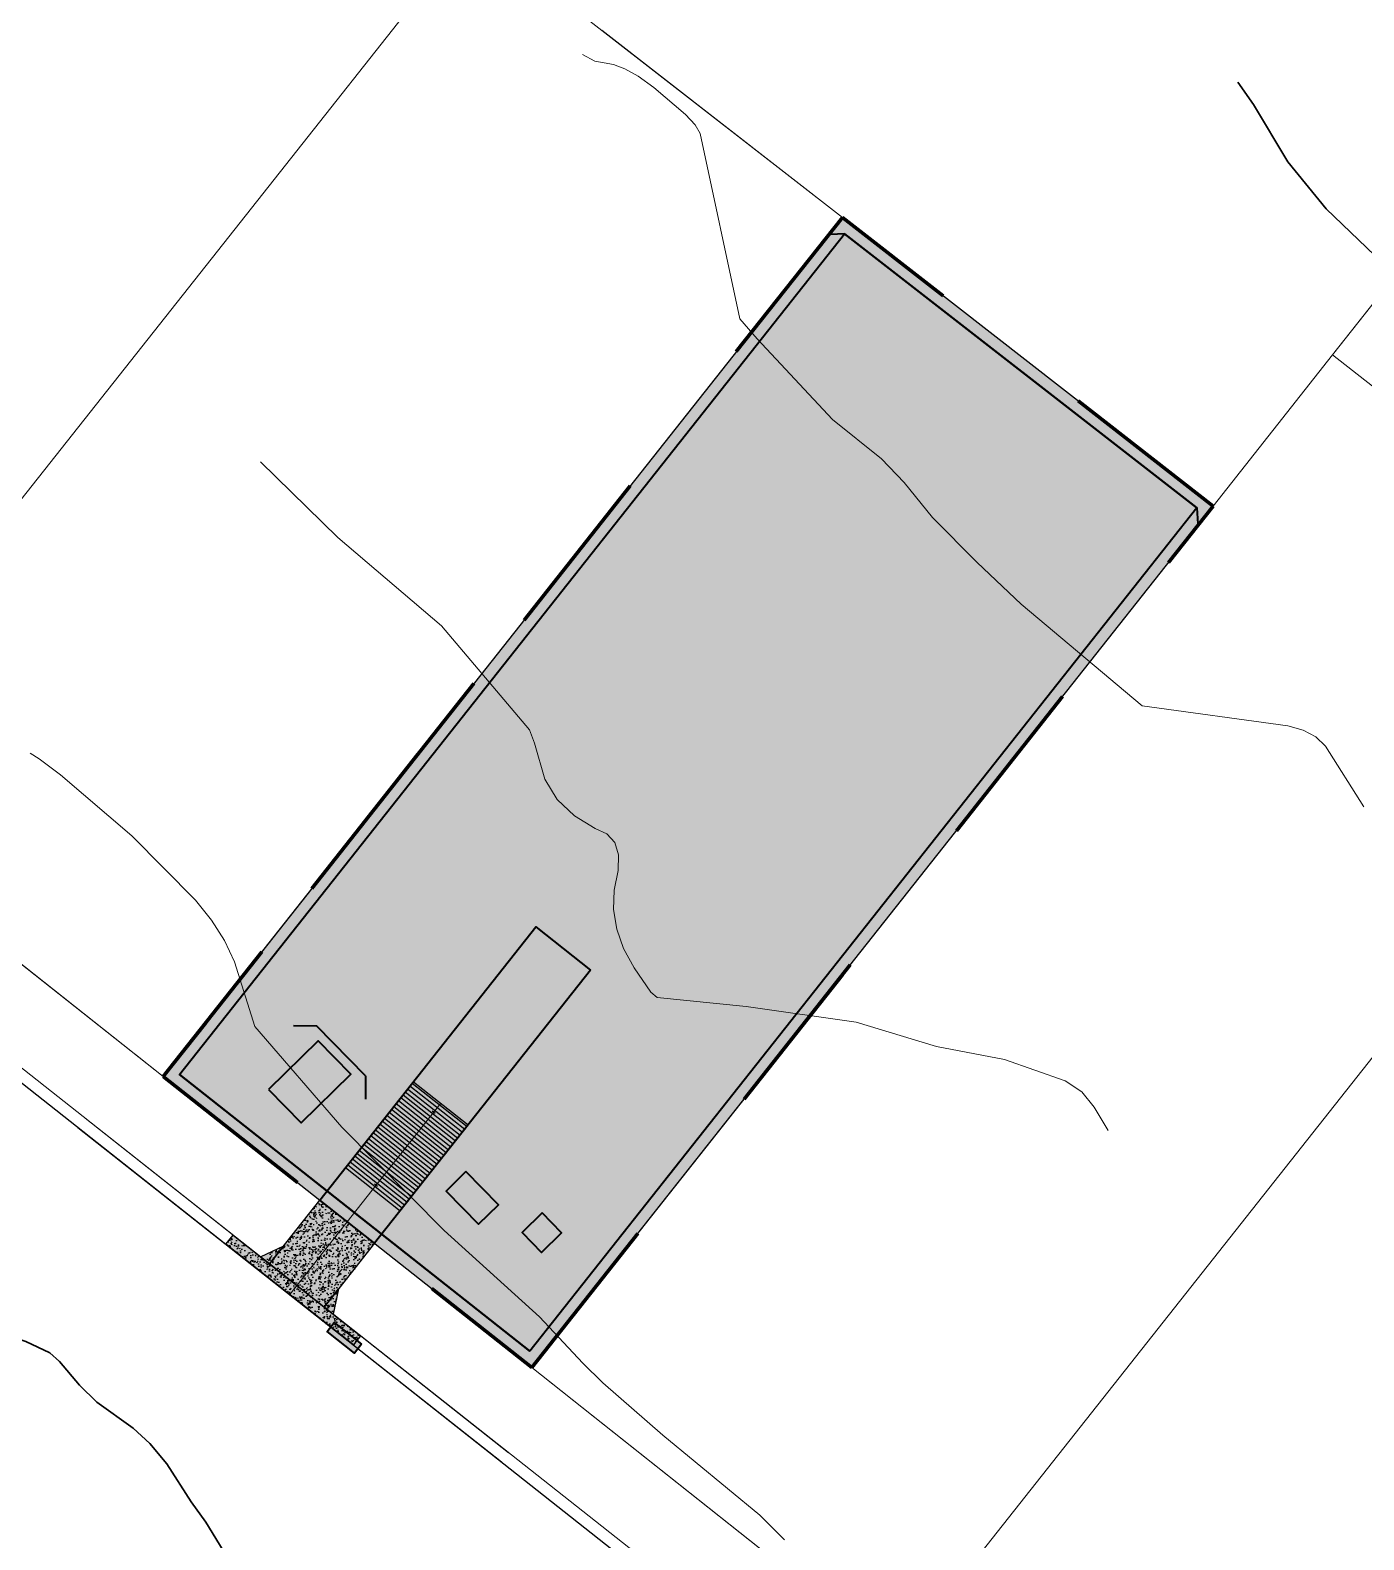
# Model space of a CAD drawing. Header units: metres. Extents: x 238343 to 238589, y 6569421 to 6569671.
# Drawn here: x 238437.6 to 238495.1, y 6569513.9 to 6569579 of the extents above; entities that cross this region are included whole.
import ezdxf

# ---------------------------------------------------------------- set-up
doc = ezdxf.new("R2010")
doc.units = ezdxf.units.M
doc.header["$LTSCALE"] = 2.5
doc.linetypes.add('JCS_BDY', pattern=[5.896, 2.948, -2.948])
for name, color, linetype, lineweight in [('JCS-ANNO-NOTE-HATCH', 7, 'CONTINUOUS', 18), ('JCS-ANNO-NOTE-LINE', 7, 'CONTINUOUS', 18), ('JCS-SITE-ADJN-LINE', 9, 'CONTINUOUS', 13), ('JCS-SITE-BNDD-LINE', 2, 'CONTINUOUS', 80), ('JCS-SITE-BNDY-HATCH', 7, 'CONTINUOUS', 50), ('JCS-SITE-BNDY-LINE', 7, 'CONTINUOUS', 50), ('JCS-SITE-CONT-LINE', 8, 'CONTINUOUS', 13), ('JCS-SITE-DRVC-LINE', 7, 'CONTINUOUS', 18), ('JCS-SITE-DRVW-HATCH', 8, 'CONTINUOUS', 25), ('JCS-SITE-EART-HATCH', 4, 'CONTINUOUS', 25), ('JCS-SITE-KERB-LINE', 7, 'CONTINUOUS', 25), ('JCS-SITE-XOVR-HATCH', 8, 'CONTINUOUS', 25)]:
    doc.layers.add(name, color=color, linetype=linetype, lineweight=lineweight)
picture_1 = doc.add_image_def('image1.png', size_in_pixel=(1768, 1800))

msp = doc.modelspace()

# ---------------------------------------------------------------- hatches: boundary and pattern name
at = {"layer": 'JCS-ANNO-NOTE-HATCH', "true_color": 0x66b266, "transparency": 33554521}
for points in [[(238452.434, 6569526.711), (238450.079, 6569528.57), (238459.375, 6569540.342), (238461.73, 6569538.483)], [(238450.011, 6569535.432), (238451.411, 6569534.004), (238449.269, 6569531.904), (238447.869, 6569533.332)], [(238457.769, 6569528.374), (238456.912, 6569527.534), (238455.512, 6569528.962), (238456.369, 6569529.802)], [(238460.489, 6569527.16), (238459.632, 6569526.32), (238458.792, 6569527.177), (238459.649, 6569528.017)], [(238451.566, 6569521.981), (238450.388, 6569522.911), (238450.698, 6569523.303), (238451.876, 6569522.374)]]:
    msp.add_hatch(color=7, dxfattribs=at).paths.add_polyline_path(points)
at = {"layer": 'JCS-SITE-BNDY-HATCH', "true_color": 0xffe680, "transparency": 33554559}
msp.add_hatch(color=7, dxfattribs=at).paths.add_polyline_path([(238443.33, 6569533.9), (238472.59, 6569570.9), (238488.56, 6569558.47), (238459.21, 6569521.36)])
at = {"layer": 'JCS-SITE-DRVW-HATCH', "true_color": 0xf2f2f2}
msp.add_hatch(color=7, dxfattribs=at).paths.add_polyline_path([(238456.462, 6569531.812), (238452.434, 6569526.711), (238452.434, 6569526.711), (238450.079, 6569528.57), (238450.079, 6569528.57), (238454.108, 6569533.671)])
msp.add_hatch(color=7, dxfattribs=at).paths.add_polyline_path([(238456.462, 6569531.812), (238452.434, 6569526.711), (238452.434, 6569526.711), (238450.079, 6569528.57), (238450.079, 6569528.57), (238454.108, 6569533.671)])
at = {"layer": 'JCS-SITE-EART-HATCH', "true_color": 0xd9261a}
h = msp.add_hatch(dxfattribs=at)
h.set_pattern_fill('ANSI31', scale=0.050393700787, angle=96.665223165)
h.paths.add_polyline_path([(238451.667, 6569530.589), (238451.826, 6569530.79), (238452.477, 6569531.614), (238452.664, 6569531.851), (238452.802, 6569532.026), (238453.128, 6569532.439), (238453.453, 6569532.851), (238453.63, 6569533.075), (238453.778, 6569533.263), (238454.104, 6569533.675), (238454.104, 6569533.675), (238454.104, 6569533.675), (238454.105, 6569533.676), (238454.105, 6569533.676), (238454.106, 6569533.676), (238454.106, 6569533.676), (238454.107, 6569533.676), (238454.107, 6569533.676), (238454.108, 6569533.676), (238454.108, 6569533.676), (238454.109, 6569533.676), (238454.109, 6569533.676), (238454.109, 6569533.676), (238454.11, 6569533.676), (238454.11, 6569533.676), (238454.111, 6569533.675), (238455.288, 6569532.746), (238456.465, 6569531.816), (238456.466, 6569531.816), (238456.466, 6569531.815), (238456.466, 6569531.815), (238456.466, 6569531.815), (238456.467, 6569531.814), (238456.467, 6569531.814), (238456.467, 6569531.813), (238456.467, 6569531.813), (238456.467, 6569531.812), (238456.467, 6569531.812), (238456.467, 6569531.811), (238456.467, 6569531.811), (238456.467, 6569531.81), (238456.467, 6569531.81), (238456.466, 6569531.81), (238456.466, 6569531.809), (238456.141, 6569531.397), (238455.944, 6569531.148), (238455.815, 6569530.985), (238455.49, 6569530.573), (238455.165, 6569530.161), (238454.895, 6569529.819), (238454.839, 6569529.749), (238454.514, 6569529.337), (238454.188, 6569528.925), (238453.898, 6569528.557), (238453.863, 6569528.513), (238453.538, 6569528.101), (238453.537, 6569528.101), (238453.537, 6569528.1), (238453.537, 6569528.1), (238453.536, 6569528.1), (238453.536, 6569528.099), (238453.535, 6569528.099), (238453.535, 6569528.099), (238453.534, 6569528.099), (238453.534, 6569528.099), (238453.533, 6569528.099), (238453.533, 6569528.099), (238453.532, 6569528.099), (238453.532, 6569528.099), (238453.532, 6569528.1), (238453.531, 6569528.1), (238453.531, 6569528.1), (238451.176, 6569529.959), (238451.176, 6569529.96), (238451.176, 6569529.96), (238451.175, 6569529.96), (238451.175, 6569529.961), (238451.175, 6569529.961), (238451.175, 6569529.962), (238451.174, 6569529.962), (238451.174, 6569529.963), (238451.174, 6569529.963), (238451.174, 6569529.964), (238451.174, 6569529.964), (238451.175, 6569529.965), (238451.175, 6569529.965), (238451.175, 6569529.966), (238451.175, 6569529.966), (238451.175, 6569529.966), (238451.501, 6569530.378)])
at = {"layer": 'JCS-SITE-XOVR-HATCH', "true_color": 0x808080}
for points in [[(238452.434, 6569526.711), (238450.265, 6569523.964), (238447.91, 6569525.823), (238450.079, 6569528.57)], [(238452.434, 6569526.711), (238450.265, 6569523.964), (238447.91, 6569525.823), (238450.079, 6569528.57)], [(238451.834, 6569522.725), (238451.524, 6569522.332), (238446.031, 6569526.67), (238446.341, 6569527.063)], [(238451.834, 6569522.725), (238451.524, 6569522.332), (238446.031, 6569526.67), (238446.341, 6569527.063)], [(238447.91, 6569525.823), (238447.518, 6569526.133), (238448.53, 6569526.608)], [(238447.91, 6569525.823), (238447.518, 6569526.133), (238448.53, 6569526.608)], [(238450.657, 6569523.654), (238450.265, 6569523.964), (238450.884, 6569524.749)], [(238450.657, 6569523.654), (238450.265, 6569523.964), (238450.884, 6569524.749)]]:
    msp.add_hatch(color=7, dxfattribs=at).paths.add_polyline_path(points)
at = {"layer": 'JCS-SITE-XOVR-HATCH', "true_color": 0x000000}
h = msp.add_hatch(dxfattribs=at)
h.set_pattern_fill('AR-CONC', scale=0.0056541407965)
h.paths.add_polyline_path([(238452.434, 6569526.711), (238450.265, 6569523.964), (238447.91, 6569525.823), (238450.079, 6569528.57)])
h = msp.add_hatch(dxfattribs=at)
h.set_pattern_fill('AR-CONC', scale=0.00282707039827)
h.paths.add_polyline_path([(238452.434, 6569526.711), (238450.265, 6569523.964), (238447.91, 6569525.823), (238450.079, 6569528.57)])
h = msp.add_hatch(dxfattribs=at)
h.set_pattern_fill('AR-CONC', scale=0.0056541407965)
h.paths.add_polyline_path([(238451.834, 6569522.725), (238451.524, 6569522.332), (238446.031, 6569526.67), (238446.341, 6569527.063)])
h = msp.add_hatch(dxfattribs=at)
h.set_pattern_fill('AR-CONC', scale=0.00282707039827)
h.paths.add_polyline_path([(238451.834, 6569522.725), (238451.524, 6569522.332), (238446.031, 6569526.67), (238446.341, 6569527.063)])
h = msp.add_hatch(dxfattribs=at)
h.set_pattern_fill('AR-CONC', scale=0.0056541407965)
h.paths.add_polyline_path([(238447.91, 6569525.823), (238447.518, 6569526.133), (238448.53, 6569526.608)])
h = msp.add_hatch(dxfattribs=at)
h.set_pattern_fill('AR-CONC', scale=0.00282707039827)
h.paths.add_polyline_path([(238447.91, 6569525.823), (238447.518, 6569526.133), (238448.53, 6569526.608)])
h = msp.add_hatch(dxfattribs=at)
h.set_pattern_fill('AR-CONC', scale=0.0056541407965)
h.paths.add_polyline_path([(238450.657, 6569523.654), (238450.265, 6569523.964), (238450.884, 6569524.749)])
h = msp.add_hatch(dxfattribs=at)
h.set_pattern_fill('AR-CONC', scale=0.00282707039827)
h.paths.add_polyline_path([(238450.657, 6569523.654), (238450.265, 6569523.964), (238450.884, 6569524.749)])

# ---------------------------------------------------------------- linework, layer by layer
at = {"layer": 'JCS-ANNO-NOTE-LINE', "lineweight": 40}
for points in [[(238459.128, 6569522.062), (238444.033, 6569533.982), (238472.674, 6569570.201), (238487.855, 6569558.385)], [(238461.73, 6569538.483), (238452.434, 6569526.711), (238450.079, 6569528.57), (238459.375, 6569540.342)], [(238447.869, 6569533.332), (238449.269, 6569531.904), (238451.411, 6569534.004), (238450.011, 6569535.432)], [(238456.369, 6569529.802), (238455.512, 6569528.962), (238456.912, 6569527.534), (238457.769, 6569528.374)], [(238459.649, 6569528.017), (238458.792, 6569527.177), (238459.632, 6569526.32), (238460.489, 6569527.16)], [(238451.876, 6569522.374), (238451.566, 6569521.981), (238450.388, 6569522.911), (238450.698, 6569523.303)]]:
    msp.add_lwpolyline(points, close=True, dxfattribs=at)
for points in [[(238472.674, 6569570.201), (238472.074, 6569570.166)], [(238487.855, 6569558.385), (238472.674, 6569570.201)], [(238487.855, 6569558.385), (238487.894, 6569557.708)], [(238449.947, 6569536.069), (238448.947, 6569536.079)], [(238452.047, 6569533.927), (238449.947, 6569536.069)], [(238444.033, 6569533.982), (238459.128, 6569522.062)], [(238452.047, 6569533.927), (238452.037, 6569532.927)]]:
    msp.add_lwpolyline(points, dxfattribs=at)
at = {"layer": 'JCS-SITE-ADJN-LINE', "lineweight": 13, "true_color": 0x5a5a5a}
for points in [[(238472.357, 6569603.209), (238459.75, 6569587.27), (238456.63, 6569583.32), (238472.59, 6569570.9), (238488.56, 6569558.47), (238493.7, 6569564.98), (238504.094, 6569578.114)], [(238472.59, 6569570.9), (238462.225, 6569578.966)], [(238462.225, 6569578.966), (238472.59, 6569570.9), (238488.56, 6569558.47), (238493.7, 6569564.98), (238497.853, 6569570.228)], [(238433.031, 6569542.045), (238443.33, 6569533.9), (238472.59, 6569570.9)], [(238504.041, 6569556.878), (238493.7, 6569564.98), (238488.56, 6569558.47), (238459.21, 6569521.36), (238469.501, 6569513.198)], [(238442.136, 6569534.844), (238443.33, 6569533.9), (238456.716, 6569550.828)], [(238472.589, 6569538.276), (238459.21, 6569521.36), (238460.38, 6569520.432)]]:
    msp.add_lwpolyline(points, dxfattribs=at)
for points in [[(238472.59, 6569570.9), (238456.63, 6569583.32), (238446.15, 6569570.07), (238427.46, 6569546.45), (238443.33, 6569533.9)], [(238509.54, 6569552.57), (238493.7, 6569564.98), (238488.56, 6569558.47), (238459.21, 6569521.36), (238474.97, 6569508.86)]]:
    msp.add_lwpolyline(points, close=True, dxfattribs=at)
at = {"layer": 'JCS-SITE-BNDD-LINE', "linetype": 'JCS_BDY', "lineweight": 80, "true_color": 0xc6bc0c}
msp.add_lwpolyline([(238459.21, 6569521.36), (238488.56, 6569558.47), (238472.59, 6569570.9), (238443.33, 6569533.9)], close=True, dxfattribs=at)
for points in [[(238456.716, 6569550.828), (238443.33, 6569533.9), (238459.21, 6569521.36)], [(238459.21, 6569521.36), (238472.589, 6569538.276)]]:
    msp.add_lwpolyline(points, dxfattribs=at)
at = {"layer": 'JCS-SITE-BNDY-LINE', "lineweight": 25, "true_color": 0x000000}
msp.add_lwpolyline([(238459.21, 6569521.36), (238488.56, 6569558.47), (238472.59, 6569570.9), (238443.33, 6569533.9)], close=True, dxfattribs=at)
for points in [[(238456.716, 6569550.828), (238443.33, 6569533.9), (238459.21, 6569521.36)], [(238459.21, 6569521.36), (238472.589, 6569538.276)]]:
    msp.add_lwpolyline(points, dxfattribs=at)
at = {"layer": 'JCS-SITE-CONT-LINE', "lineweight": 13, "true_color": 0x808080}
for points in [[(238495.051, 6569545.51), (238493.406, 6569548.131), (238492.99, 6569548.522), (238492.446, 6569548.814), (238491.774, 6569549.007), (238485.502, 6569549.859), (238480.294, 6569554.249), (238478.397, 6569556.036), (238476.468, 6569557.969), (238475.255, 6569559.484), (238474.275, 6569560.509), (238472.161, 6569562.19), (238468.914, 6569565.667), (238468.177, 6569566.538), (238466.465, 6569574.52), (238466.24, 6569574.885), (238465.833, 6569575.337), (238464.47, 6569576.502), (238463.794, 6569576.979), (238463.214, 6569577.306), (238462.73, 6569577.484), (238461.927, 6569577.627), (238461.393, 6569577.913)], [(238484.033, 6569531.576), (238483.437, 6569532.579), (238482.906, 6569533.235), (238482.183, 6569533.71), (238479.569, 6569534.633), (238476.637, 6569535.185), (238473.189, 6569536.232), (238468.436, 6569536.915), (238464.604, 6569537.303), (238464.338, 6569537.524), (238463.616, 6569538.578), (238463.161, 6569539.411), (238462.865, 6569540.246), (238462.728, 6569541.083), (238462.75, 6569541.922), (238462.932, 6569542.763), (238462.941, 6569543.449), (238462.778, 6569543.979), (238462.443, 6569544.353), (238461.936, 6569544.572), (238461.041, 6569545.122), (238460.305, 6569545.821), (238459.771, 6569546.71), (238459.331, 6569548.259), (238459.11, 6569548.83), (238455.319, 6569553.302), (238450.849, 6569557.113), (238447.527, 6569560.377)], [(238437.598, 6569547.821), (238437.992, 6569547.576), (238438.901, 6569546.893), (238441.975, 6569544.265), (238444.726, 6569541.494), (238445.416, 6569540.637), (238445.974, 6569539.75), (238446.402, 6569538.834), (238447.272, 6569536.05), (238451.026, 6569531.709), (238455.435, 6569527.26), (238459.54, 6569523.541), (238461.403, 6569521.544), (238462.263, 6569520.707), (238464.847, 6569518.44), (238469.031, 6569515.005), (238470.088, 6569513.94)]]:
    msp.add_lwpolyline(points, dxfattribs=at)
at = {"layer": 'JCS-SITE-CONT-LINE', "lineweight": 30, "true_color": 0x808080}
for points in [[(238489.63, 6569576.73), (238490.305, 6569575.768), (238491.784, 6569573.29), (238493.43, 6569571.274), (238502.165, 6569562.898), (238505.682, 6569558.954)], [(238458.206, 6569498.914), (238455.809, 6569501.414), (238451.85, 6569505.759), (238447.953, 6569510.544), (238446.382, 6569512.71), (238445.166, 6569514.701), (238444.532, 6569515.577), (238443.49, 6569517.206), (238442.751, 6569518.094), (238442.032, 6569518.754), (238440.472, 6569519.868), (238439.729, 6569520.597), (238438.861, 6569521.621), (238438.447, 6569521.994), (238437.406, 6569522.487), (238435.172, 6569523.202), (238434.289, 6569523.627), (238429.912, 6569526.665), (238424.959, 6569531.836)]]:
    msp.add_lwpolyline(points, dxfattribs=at)
at = {"layer": 'JCS-SITE-DRVC-LINE', "lineweight": 13, "true_color": 0x000000}
msp.add_lwpolyline([(238448.778, 6569524.501), (238451.257, 6569527.641), (238455.285, 6569532.742)], dxfattribs=at)
at = {"layer": 'JCS-SITE-DRVC-LINE', "linetype": 'CONTINUOUS', "lineweight": 25}
for points in [[(238455.038, 6569532.3), (238454.912, 6569532.399)], [(238453.798, 6569530.73), (238453.673, 6569530.829)], [(238452.559, 6569529.161), (238452.433, 6569529.26)], [(238451.319, 6569527.591), (238451.194, 6569527.69)], [(238450.08, 6569526.021), (238449.954, 6569526.121)], [(238448.84, 6569524.452), (238448.715, 6569524.551)]]:
    msp.add_lwpolyline(points, dxfattribs=at)
at = {"layer": 'JCS-SITE-DRVW-HATCH', "lineweight": 25, "true_color": 0x000000}
msp.add_lwpolyline([(238456.462, 6569531.812), (238452.434, 6569526.711), (238452.434, 6569526.711), (238450.079, 6569528.57), (238450.079, 6569528.57), (238454.108, 6569533.671)], close=True, dxfattribs=at)
msp.add_lwpolyline([(238456.462, 6569531.812), (238452.434, 6569526.711), (238452.434, 6569526.711), (238450.079, 6569528.57), (238450.079, 6569528.57), (238454.108, 6569533.671)], close=True, dxfattribs=at)
at = {"layer": 'JCS-SITE-KERB-LINE', "lineweight": 13, "true_color": 0x5a5a5a}
for points in [[(238430.854, 6569539.292), (238467.348, 6569510.474)], [(238439.964, 6569532.098), (238458.211, 6569517.689)]]:
    msp.add_lwpolyline(points, dxfattribs=at)
at = {"layer": 'JCS-SITE-KERB-LINE', "lineweight": 25, "true_color": 0x000000}
for points in [[(238430.544, 6569538.9), (238467.037, 6569510.082)], [(238439.654, 6569531.706), (238457.901, 6569517.297)]]:
    msp.add_lwpolyline(points, dxfattribs=at)
at = {"layer": 'JCS-SITE-XOVR-HATCH', "lineweight": 25, "true_color": 0x000000}
for points in [[(238452.434, 6569526.711), (238450.265, 6569523.964), (238447.91, 6569525.823), (238450.079, 6569528.57)], [(238452.434, 6569526.711), (238450.265, 6569523.964), (238447.91, 6569525.823), (238450.079, 6569528.57)], [(238451.834, 6569522.725), (238451.524, 6569522.332), (238446.031, 6569526.67), (238446.341, 6569527.063)], [(238451.834, 6569522.725), (238451.524, 6569522.332), (238446.031, 6569526.67), (238446.341, 6569527.063)], [(238447.91, 6569525.823), (238447.518, 6569526.133), (238448.53, 6569526.608)], [(238447.91, 6569525.823), (238447.518, 6569526.133), (238448.53, 6569526.608)], [(238450.657, 6569523.654), (238450.265, 6569523.964), (238450.884, 6569524.749)], [(238450.657, 6569523.654), (238450.265, 6569523.964), (238450.884, 6569524.749)]]:
    msp.add_lwpolyline(points, close=True, dxfattribs=at)

# ---------------------------------------------------------------- pictures from other files: only their frames are drawn
at = {"layer": 'JCS-ANNO-NOTE-LINE'}
image = msp.add_image(picture_1, insert=(238343.33, 6569421.36), size_in_units=(245.23, 249.54), dxfattribs=dict(at, fade=70))

doc.saveas('drawing.dxf')
